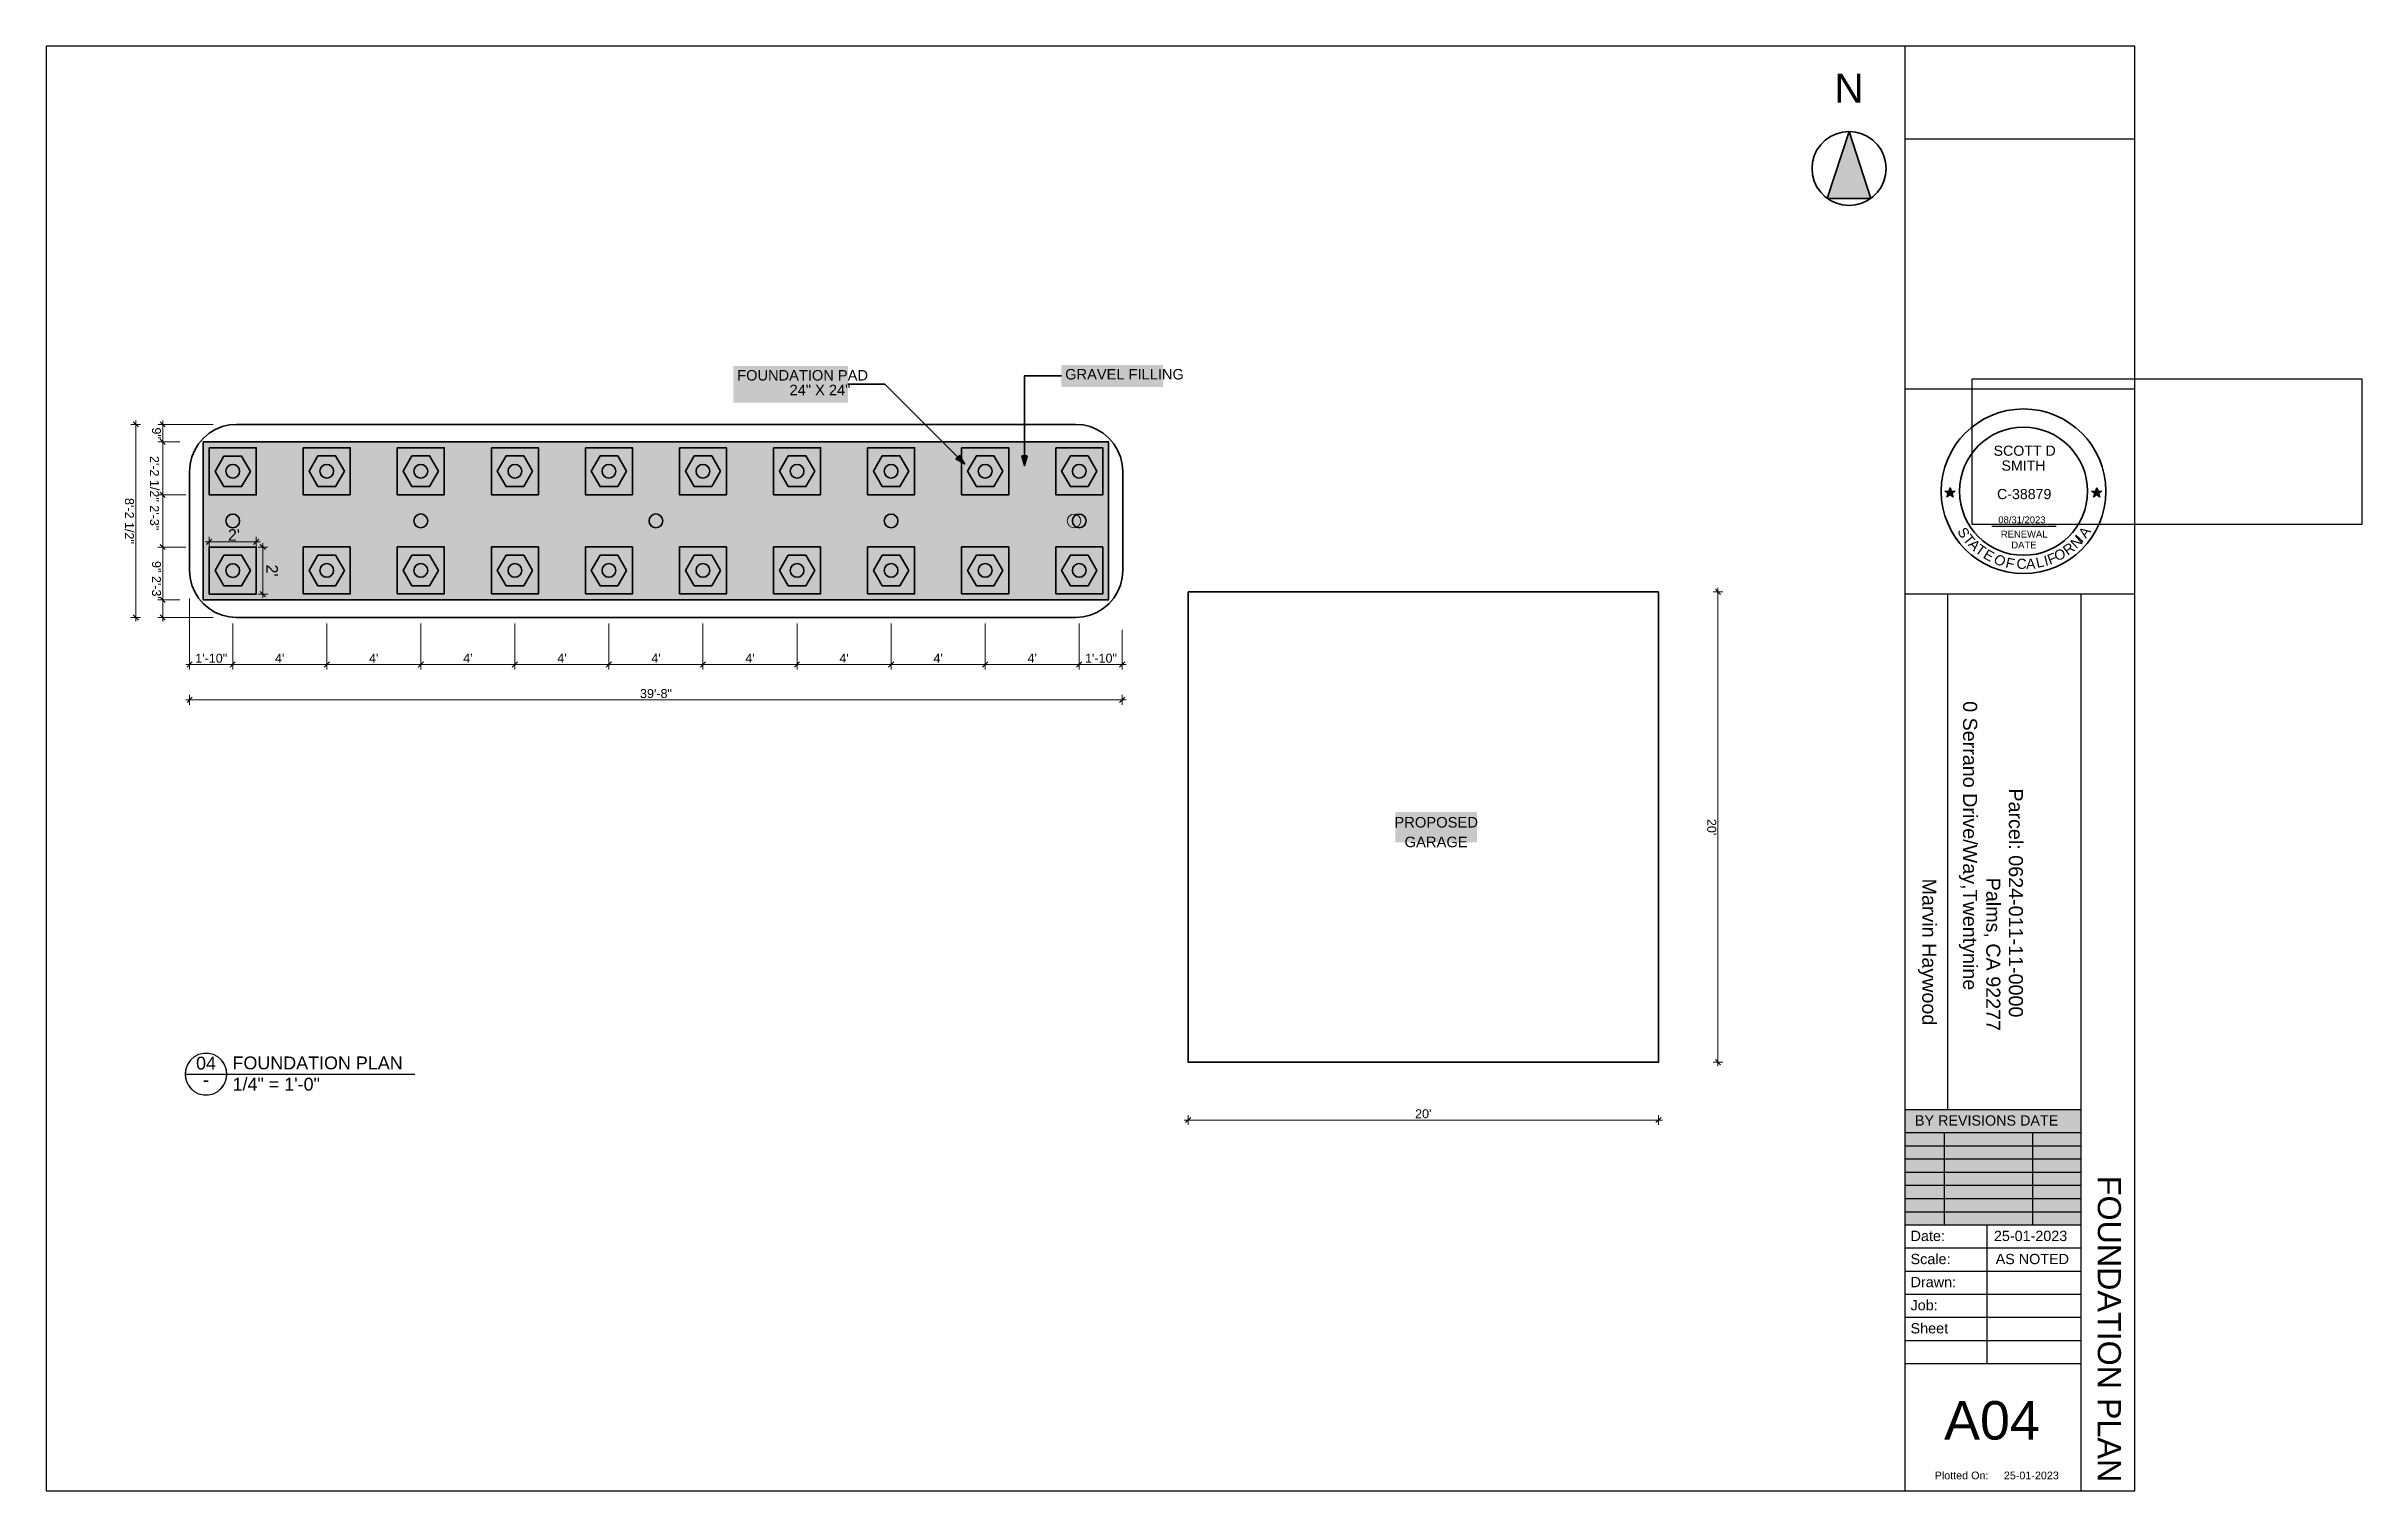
# Model space of a CAD drawing. Header units: millimetres. Extents: x -419 to 20046, y -14642 to 2638.
# Drawn here: x 5474 to 7049, y -768 to 215 of the extents above; entities that cross this region are included whole.
import ezdxf

# ---------------------------------------------------------------- set-up
doc = ezdxf.new("R2010")
doc.units = ezdxf.units.MM
for name, color, linetype in [('PDF4_Foundation Beam', 7, 'Continuous'), ('PDF4_Foundation Dim', 7, 'Continuous'), ('PDF4_FOUNDATION NOTES', 7, 'Continuous'), ('PDF4_Geometry', 7, 'Continuous'), ('PDF4_Text', 7, 'Continuous')]:
    doc.layers.add(name, color=color, linetype=linetype)
doc.layers.add('PDF4_Solid Fills', color=7, linetype='Continuous', true_color=0xffffff)
doc.styles.add('PDF Arial', font='arial.ttf')
doc.styles.get("Standard").update_dxf_attribs({"font": 'arial.ttf'})
picture_1 = doc.add_image_def('image15.png', size_in_pixel=(858, 321))

msp = doc.modelspace()

# ---------------------------------------------------------------- texts
at = {"attachment_point": 1}
for s, width, heights, insert, char_height, line_spacing_factor in [('SCOTT D\\P  SMITH', 46.3475, [0], (6799.017, -56.695), 6.8956, 0.88), ('RENEWAL\\P    DATE', 31.39541, [17.047], (6803.933, -114.595), 4.597, 0.96)]:
    msp.add_mtext_dynamic_manual_height_columns(s, width=width, gutter_width=4.597, heights=heights, dxfattribs=dict(at, insert=insert, char_height=char_height, line_spacing_factor=line_spacing_factor))
for s, width, insert, char_height in [('C-38879', 41.58956, (6801.358, -86.188), 6.8956), ('08/31/2023', 38.13279, (6802.215, -104.86), 4.597)]:
    msp.add_mtext_dynamic_manual_height_columns(s, width=width, gutter_width=4.597, heights=[0], dxfattribs=dict(at, insert=insert, char_height=char_height))
at = {"layer": 'PDF4_Text', "attachment_point": 7, "style": 'PDF Arial'}
for s, insert, char_height in [('N', (6690.685, 176.575), 19.789), ('FOUNDATION PAD', (5944.076, -12.5), 7.1264), ('24" X 24"', (5979.717, -22.402), 7.1264), ('GRAVEL FILLING', (6167.26, -11.788), 7.1264), ("2'", (5597.589, -121.424), 7.8536), ('1\'-10"', (5575.336, -204.503), 6.1083), ("4'", (5629.641, -204.398), 6.1083), ("4'", (5693.641, -204.398), 6.1083), ("4'", (5757.641, -204.398), 6.1083), ("4'", (5821.641, -204.398), 6.1083), ("4'", (5885.641, -204.398), 6.1083), ("4'", (5949.641, -204.398), 6.1083), ("4'", (6013.641, -204.398), 6.1083), ("4'", (6077.641, -204.398), 6.1083), ("4'", (6141.642, -204.398), 6.1083), ('1\'-10"', (6180.775, -204.487), 6.1083), ('39\'-8"', (5877.974, -228.507), 6.1083), ('PROPOSED', (6391.262, -316.632), 7.1863), ('GARAGE', (6398.222, -330.018), 7.1863), ('04', (5575.922, -481.267), 8.7262), ('FOUNDATION PLAN', (5600.679, -481.14), 8.72621), ('1/4" = 1\'-0"', (5600.743, -495.615), 8.72621), ('-', (5580.636, -492.467), 8.726), ("20'", (6405.387, -514.38), 6.1083), ('BY REVISIONS DATE', (6745.485, -519.406), 6.98094), ('Date:', (6742.498, -597.943), 7.0075), ('25-01-2023', (6799.227, -597.941), 6.9809), ('Scale:', (6742.498, -613.662), 7.0075), ('AS NOTED', (6800.436, -613.65), 6.9809), ('Drawn:', (6742.498, -629.372), 7.0075), ('Job:', (6742.498, -645.095), 7.0075), ('Sheet', (6742.498, -660.801), 7.0075), ('A04', (6765.369, -733.288), 26.1786)]:
    msp.add_mtext(s, dxfattribs=dict(at, insert=insert, char_height=char_height))
at = {"layer": 'PDF4_Text', "attachment_point": 7, "rotation": 270, "style": 'PDF Arial'}
for s, insert, char_height in [('9"', (5545.824, -44.303), 6.1083), ('2\'-2 1/2" 2\'-3"', (5544.5, -63.692), 6.10834), ('8\'-2 1/2"', (5527.41, -92.317), 6.1083), ('9" 2\'-3"', (5545.824, -135.186), 6.1083), ("2'", (5623.706, -137.572), 7.8536), ('0 Serrano Drive/Way,Twentynine', (6775.314, -230.545), 9.59881), ('Parcel: 0624-011-11-0000', (6809.243, -289.911), 9.59881), ("20'", (6604.072, -310.632), 6.1083), ('Marvin Haywood', (6747.584, -351.231), 9.59881), ('Palms, CA 92277', (6792.212, -350.63), 9.59881), ('FOUNDATION PLAN', (6869.695, -553.445), 15.70715)]:
    msp.add_mtext(s, dxfattribs=dict(at, insert=insert, char_height=char_height))
at = {"layer": 'PDF4_Text', "color": 5, "attachment_point": 7, "style": 'PDF Arial'}
for s, insert, char_height in [('Plotted On:', (6758.907, -760.016), 5.23572), ('25-01-2023', (6805.983, -760.019), 5.2357)]:
    msp.add_mtext(s, dxfattribs=dict(at, insert=insert, char_height=char_height))

# ---------------------------------------------------------------- blocks, each defined once
blk = doc.blocks.new('star')
h = blk.add_hatch(color=256)
h.dxf.hatch_style = 1
h.paths.add_polyline_path([(116.5, 62.57), (116.86, 62.57), (116.68, 63.12)])
h.paths.add_polyline_path([(116.68, 62.02), (116.97, 62.23), (116.86, 62.57), (116.5, 62.57), (116.39, 62.23)])
h.paths.add_polyline_path([(116.5, 62.57), (115.92, 62.57), (116.39, 62.23)])
h.paths.add_polyline_path([(116.39, 62.23), (116.21, 61.67), (116.68, 62.02)])
h.paths.add_polyline_path([(116.68, 62.02), (117.15, 61.67), (116.97, 62.23)])
h.paths.add_polyline_path([(116.97, 62.23), (117.44, 62.57), (116.86, 62.57)])
for p, q in [((115.92, 62.57), (117.44, 62.57)), ((117.15, 61.67), (115.92, 62.57)), ((116.21, 61.67), (116.68, 63.12)), ((117.44, 62.57), (116.21, 61.67)), ((116.68, 63.12), (117.15, 61.67))]:
    blk.add_line(p, q)
blk = doc.blocks.new('a')
at = {"color": 1, "char_height": 15, "attachment_point": 1}
for s, insert, rotation in [('{\\C256;S}', (169, 149), 301.8504), ('{\\C256;T}', (176.1, 138.5), 308.5602), ('{\\C256;A}', (335, 138.5), 54.6588), ('{\\C256;A}', (182.8, 131.2), 313.9392), ('{\\C256;T}', (190.6, 123.2), 324.7462), ('{\\C256;E}', (201.4, 115.5), 330.0103), ('{\\C256;O}', (218.6, 109.1), 319.6464), ('{\\C256;I}', (283.7, 104.3), 13.6115), ('{\\C256;F}', (288.3, 105.4), 21.5682), ('{\\C256;O}', (299, 112.2), 12.6875), ('{\\C256;R}', (311.3, 116.8), 36.4598), ('{\\C256;N}', (322.6, 125.5), 43.0781), ('{\\C256;I}', (344.8, 127.8), 227.4846), ('{\\C256;A}', (258.4, 100.3), 1.6689), ('{\\C256;L}', (271.7, 101.5), 12.6875)]:
    blk.add_mtext_dynamic_manual_height_columns(s, width=30.733, gutter_width=125, heights=[0], dxfattribs=dict(at, insert=insert, rotation=rotation))
at = {"color": 1, "insert": (244.5, 100.5), "char_height": 15, "attachment_point": 1}
blk.add_mtext_dynamic_manual_height_columns('{\\C256;C}', width=30.733, gutter_width=125, heights=[0], dxfattribs=at)
blk = doc.blocks.new('1')
at = {"color": 1, "xscale": 0.1018808021228187, "yscale": 0.1018808021228187, "zscale": 0.1018808021228187}
blk.add_blockref('a', (510.97, 81.39), dxfattribs=at)
at = {"color": 1, "insert": (534.46, 91.84), "char_height": 1.528, "attachment_point": 1, "rotation": 347.3366}
blk.add_mtext_dynamic_manual_height_columns('{\\C256;F}', width=1.5282, gutter_width=12.74, heights=[0], dxfattribs=at)

# ---------------------------------------------------------------- linework, layer by layer
at = {"lineweight": 30}
msp.add_line((6797.749, -111.506), (6841.532, -111.506), dxfattribs=at)
at = {"lineweight": 35}
for radius in [56, 43.581]:
    msp.add_circle((6819.353, -87.731), radius, dxfattribs=at)
at = {"layer": 'PDF4_Foundation Beam', "lineweight": 35}
for points in [[(5603.521, -42.205), (6174.396, -42.205), (6179.403, -42.598), (6184.284, -43.769), (6188.925, -45.692), (6193.206, -48.315), (6197.023, -51.575), (6200.284, -55.395), (6202.909, -59.676), (6204.829, -64.315), (6206.001, -69.198), (6206.396, -74.205), (6206.396, -141.642), (6206.001, -146.648), (6204.829, -151.531), (6202.909, -156.17), (6200.284, -160.451), (6197.023, -164.271), (6193.206, -167.531), (6188.925, -170.154), (6184.284, -172.077), (6179.403, -173.248), (6174.396, -173.642), (5603.521, -173.642), (5598.515, -173.248), (5593.632, -172.077), (5588.993, -170.154), (5584.712, -167.531), (5580.893, -164.271), (5577.632, -160.451), (5575.009, -156.17), (5573.087, -151.531), (5571.915, -146.648), (5571.521, -141.642), (5571.521, -74.205), (5571.915, -69.198), (5573.087, -64.315), (5575.009, -59.676), (5577.632, -55.395), (5580.893, -51.575), (5584.712, -48.315), (5588.993, -45.692), (5593.632, -43.769), (5598.515, -42.598)], [(5580.826, -54.176), (6196.824, -54.176), (6196.824, -161.67), (5580.826, -161.67)], [(5584.826, -58.177), (5616.826, -58.177), (5616.826, -90.177), (5584.826, -90.177)], [(5648.826, -58.119), (5680.826, -58.119), (5680.826, -90.119), (5648.826, -90.119)], [(5712.825, -58.119), (5744.825, -58.119), (5744.825, -90.119), (5712.825, -90.119)], [(5776.825, -58.119), (5808.825, -58.119), (5808.825, -90.119), (5776.825, -90.119)], [(5840.825, -58.119), (5872.825, -58.119), (5872.825, -90.119), (5840.825, -90.119)], [(5904.825, -58.119), (5936.825, -58.119), (5936.825, -90.119), (5904.825, -90.119)], [(5968.825, -58.119), (6000.825, -58.119), (6000.825, -90.119), (5968.825, -90.119)], [(6032.825, -58.119), (6064.825, -58.119), (6064.825, -90.119), (6032.825, -90.119)], [(6096.825, -58.119), (6128.825, -58.119), (6128.825, -90.119), (6096.825, -90.119)], [(6160.825, -58.119), (6192.825, -58.119), (6192.825, -90.119), (6160.825, -90.119)], [(5612.826, -74.177), (5606.826, -63.783), (5594.826, -63.783), (5588.826, -74.177), (5594.826, -84.568), (5606.826, -84.568)], [(5676.826, -74.119), (5670.826, -63.725), (5658.826, -63.725), (5652.826, -74.119), (5658.826, -84.51), (5670.826, -84.51)], [(5740.826, -74.119), (5734.827, -63.725), (5722.826, -63.725), (5716.826, -74.119), (5722.826, -84.51), (5734.827, -84.51)], [(5804.826, -74.119), (5798.827, -63.725), (5786.826, -63.725), (5780.826, -74.119), (5786.826, -84.51), (5798.827, -84.51)], [(5868.826, -74.119), (5862.827, -63.725), (5850.826, -63.725), (5844.826, -74.119), (5850.826, -84.51), (5862.827, -84.51)], [(5932.826, -74.119), (5926.827, -63.725), (5914.826, -63.725), (5908.826, -74.119), (5914.826, -84.51), (5926.827, -84.51)], [(5996.827, -74.119), (5990.827, -63.725), (5978.826, -63.725), (5972.827, -74.119), (5978.826, -84.51), (5990.827, -84.51)], [(6060.827, -74.119), (6054.827, -63.725), (6042.826, -63.725), (6036.827, -74.119), (6042.826, -84.51), (6054.827, -84.51)], [(6124.827, -74.119), (6118.827, -63.725), (6106.826, -63.725), (6100.827, -74.119), (6106.826, -84.51), (6118.827, -84.51)], [(6188.827, -74.119), (6182.827, -63.725), (6170.826, -63.725), (6164.827, -74.119), (6170.826, -84.51), (6182.827, -84.51)], [(5584.826, -157.669), (5616.826, -157.669), (5616.826, -125.669), (5584.826, -125.669)], [(5648.826, -157.614), (5680.826, -157.614), (5680.826, -125.614), (5648.826, -125.614)], [(5712.825, -157.614), (5744.825, -157.614), (5744.825, -125.614), (5712.825, -125.614)], [(5776.825, -157.614), (5808.825, -157.614), (5808.825, -125.614), (5776.825, -125.614)], [(5840.825, -157.614), (5872.825, -157.614), (5872.825, -125.614), (5840.825, -125.614)], [(5904.825, -157.614), (5936.825, -157.614), (5936.825, -125.614), (5904.825, -125.614)], [(5968.825, -157.614), (6000.825, -157.614), (6000.825, -125.614), (5968.825, -125.614)], [(6032.825, -157.614), (6064.825, -157.614), (6064.825, -125.614), (6032.825, -125.614)], [(6096.825, -157.614), (6128.825, -157.614), (6128.825, -125.614), (6096.825, -125.614)], [(6160.825, -157.614), (6192.825, -157.614), (6192.825, -125.614), (6160.825, -125.614)], [(5612.826, -141.669), (5606.826, -152.063), (5594.826, -152.063), (5588.826, -141.669), (5594.826, -131.278), (5606.826, -131.278)], [(5676.826, -141.614), (5670.826, -152.005), (5658.826, -152.005), (5652.826, -141.614), (5658.826, -131.22), (5670.826, -131.22)], [(5740.826, -141.614), (5734.827, -152.005), (5722.826, -152.005), (5716.826, -141.614), (5722.826, -131.22), (5734.827, -131.22)], [(5804.826, -141.614), (5798.827, -152.005), (5786.826, -152.005), (5780.826, -141.614), (5786.826, -131.22), (5798.827, -131.22)], [(5868.826, -141.614), (5862.827, -152.005), (5850.826, -152.005), (5844.826, -141.614), (5850.826, -131.22), (5862.827, -131.22)], [(5932.826, -141.614), (5926.827, -152.005), (5914.826, -152.005), (5908.826, -141.614), (5914.826, -131.22), (5926.827, -131.22)], [(5996.827, -141.614), (5990.827, -152.005), (5978.826, -152.005), (5972.827, -141.614), (5978.826, -131.22), (5990.827, -131.22)], [(6060.827, -141.614), (6054.827, -152.005), (6042.826, -152.005), (6036.827, -141.614), (6042.826, -131.22), (6054.827, -131.22)], [(6124.827, -141.614), (6118.827, -152.005), (6106.826, -152.005), (6100.827, -141.614), (6106.826, -131.22), (6118.827, -131.22)], [(6188.827, -141.614), (6182.827, -152.005), (6170.826, -152.005), (6164.827, -141.614), (6170.826, -131.22), (6182.827, -131.22)], [(6250.934, -156.185), (6570.935, -156.185), (6570.935, -476.185), (6250.934, -476.185)]]:
    msp.add_lwpolyline(points, close=True, dxfattribs=at)
for centre, radius in [((5600.827, -74.119), 4.666), ((5664.827, -74.119), 4.666), ((5728.826, -74.121), 4.668), ((5792.826, -74.121), 4.668), ((5856.826, -74.121), 4.668), ((5920.826, -74.121), 4.668), ((5984.826, -74.121), 4.668), ((6048.826, -74.121), 4.668), ((6112.826, -74.121), 4.668), ((6176.826, -74.121), 4.668), ((5600.827, -107.923), 4.666), ((5728.826, -107.867), 4.668), ((5888.826, -107.867), 4.668), ((6048.826, -107.925), 4.668), ((6176.826, -107.925), 4.668), ((5600.827, -141.669), 4.666), ((5664.827, -141.614), 4.666), ((5728.826, -141.615), 4.668), ((5792.826, -141.615), 4.668), ((5856.826, -141.615), 4.668), ((5920.826, -141.615), 4.668), ((5984.826, -141.615), 4.668), ((6048.826, -141.615), 4.668), ((6112.826, -141.615), 4.668), ((6176.826, -141.615), 4.668)]:
    msp.add_circle(centre, radius, dxfattribs=at)
at = {"layer": 'PDF4_Foundation Beam', "lineweight": 0}
for centre, radius in [((5600.826, -107.923), 4.667), ((5728.828, -107.865), 4.666), ((5888.828, -107.865), 4.666), ((6048.826, -107.924), 4.667), ((6173.282, -107.922), 4.667)]:
    msp.add_circle(centre, radius, dxfattribs=at)
at = {"layer": 'PDF4_Foundation Beam', "color": 7, "lineweight": 0, "true_color": 0xffffff, "transparency": 33554559}
for points in [[(5580.826, -54.176), (6196.824, -54.176), (5580.826, -161.67), (6196.824, -161.67)], [(5584.826, -58.177), (5584.826, -90.177), (5616.826, -58.177), (5616.826, -90.177)], [(5648.826, -58.119), (5648.826, -90.119), (5680.826, -58.119), (5680.826, -90.119)], [(5712.825, -58.119), (5712.825, -90.119), (5744.825, -58.119), (5744.825, -90.119)], [(5776.825, -58.119), (5776.825, -90.119), (5808.825, -58.119), (5808.825, -90.119)], [(5840.825, -58.119), (5840.825, -90.119), (5872.825, -58.119), (5872.825, -90.119)], [(5904.825, -58.119), (5904.825, -90.119), (5936.825, -58.119), (5936.825, -90.119)], [(5968.825, -58.119), (5968.825, -90.119), (6000.825, -58.119), (6000.825, -90.119)], [(6032.825, -58.119), (6032.825, -90.119), (6064.825, -58.119), (6064.825, -90.119)], [(6128.825, -90.119), (6128.825, -58.119), (6096.825, -90.119), (6096.825, -58.119)], [(6160.825, -58.119), (6160.825, -90.119), (6192.825, -58.119), (6192.825, -90.119)], [(5616.826, -125.669), (5584.826, -125.669), (5616.826, -157.669), (5584.826, -157.669)], [(5680.826, -125.614), (5648.826, -125.614), (5680.826, -157.614), (5648.826, -157.614)], [(5712.825, -157.614), (5744.825, -157.614), (5712.825, -125.614), (5744.825, -125.614)], [(5776.825, -157.614), (5808.825, -157.614), (5776.825, -125.614), (5808.825, -125.614)], [(5840.825, -157.614), (5872.825, -157.614), (5840.825, -125.614), (5872.825, -125.614)], [(5904.825, -157.614), (5936.825, -157.614), (5904.825, -125.614), (5936.825, -125.614)], [(5968.825, -157.614), (6000.825, -157.614), (5968.825, -125.614), (6000.825, -125.614)], [(6032.825, -157.614), (6064.825, -157.614), (6032.825, -125.614), (6064.825, -125.614)], [(6128.825, -125.614), (6096.825, -125.614), (6128.825, -157.614), (6096.825, -157.614)], [(6160.825, -157.614), (6192.825, -157.614), (6160.825, -125.614), (6192.825, -125.614)]]:
    msp.add_solid(points, dxfattribs=at)
at = {"layer": 'PDF4_Foundation Dim', "lineweight": 13}
for points in [[(5538.199, -42.205), (5531.533, -42.205)], [(5536.644, -43.981), (5533.088, -40.426)], [(5534.866, -176.31), (5534.866, -173.642), (5534.866, -42.205), (5534.866, -39.536)], [(5587.521, -42.205), (5549.868, -42.205)], [(5554.979, -43.981), (5551.424, -40.426)], [(5553.201, -176.31), (5553.201, -173.642), (5553.201, -161.67), (5553.201, -125.669), (5553.201, -90.177), (5553.201, -54.176), (5553.201, -42.205), (5553.201, -39.536)], [(5564.826, -54.176), (5549.868, -54.176)], [(5551.424, -52.397), (5554.979, -55.955)], [(5568.826, -90.177), (5549.868, -90.177)], [(5551.424, -88.398), (5554.979, -91.953)], [(5568.826, -125.669), (5549.868, -125.669)], [(5551.424, -123.893), (5554.979, -127.448)], [(5582.16, -122.164), (5584.826, -122.164), (5616.826, -122.164), (5619.493, -122.164)], [(5586.604, -120.388), (5583.048, -123.943)], [(5584.826, -125.498), (5584.826, -118.831)], [(5615.048, -123.943), (5618.604, -120.388)], [(5616.826, -125.498), (5616.826, -118.831)], [(5624.719, -125.669), (5618.053, -125.669)], [(5623.164, -127.448), (5619.608, -123.893)], [(5621.386, -160.338), (5621.386, -157.669), (5621.386, -125.669), (5621.386, -123.003)], [(5619.608, -155.893), (5623.164, -159.448)], [(6614.78, -156.185), (6608.113, -156.185)], [(6613.225, -157.964), (6609.67, -154.409)], [(6611.446, -478.854), (6611.446, -476.185), (6611.446, -156.185), (6611.446, -153.519)], [(5533.088, -171.865), (5536.644, -175.42)], [(5564.826, -161.67), (5549.868, -161.67)], [(5551.424, -159.892), (5554.979, -163.447)], [(5551.424, -171.865), (5554.979, -175.42)], [(5571.521, -208.975), (5571.521, -160.741)], [(5624.719, -157.669), (5618.053, -157.669)], [(5538.199, -173.642), (5531.533, -173.642)], [(5587.521, -173.642), (5549.868, -173.642)], [(5600.826, -208.975), (5600.826, -177.671)], [(5664.826, -208.975), (5664.826, -177.613)], [(5728.825, -208.975), (5728.825, -177.613)], [(5792.825, -208.975), (5792.825, -177.613)], [(5856.825, -208.975), (5856.825, -177.613)], [(5920.825, -208.975), (5920.825, -177.613)], [(5984.825, -208.975), (5984.825, -177.613)], [(6048.825, -208.975), (6048.825, -177.613)], [(6112.825, -208.975), (6112.825, -177.613)], [(6176.825, -208.975), (6176.825, -177.613)], [(6206.102, -208.975), (6206.102, -181.974)], [(5573.298, -203.865), (5569.743, -207.42)], [(5602.604, -203.865), (5599.048, -207.42)], [(5666.604, -203.865), (5663.048, -207.42)], [(5730.604, -203.865), (5727.049, -207.42)], [(5794.604, -203.865), (5791.049, -207.42)], [(5858.604, -203.865), (5855.049, -207.42)], [(5922.604, -203.865), (5919.049, -207.42)], [(5986.604, -203.865), (5983.049, -207.42)], [(6050.604, -203.865), (6047.049, -207.42)], [(6114.604, -203.865), (6111.049, -207.42)], [(6178.604, -203.865), (6175.049, -207.42)], [(6204.323, -207.42), (6207.878, -203.865)], [(5568.854, -205.642), (5571.521, -205.642), (5600.826, -205.642), (5664.826, -205.642), (5728.825, -205.642), (5792.825, -205.642), (5856.825, -205.642), (5920.825, -205.642), (5984.825, -205.642), (6048.825, -205.642), (6112.825, -205.642), (6176.825, -205.642), (6206.102, -205.642), (6208.767, -205.642)], [(5568.854, -229.642), (5571.521, -229.642), (6206.102, -229.642), (6208.767, -229.642)], [(5573.298, -227.865), (5569.743, -231.42)], [(5571.521, -232.975), (5571.521, -226.308)], [(6204.323, -231.42), (6207.878, -227.865)], [(6206.102, -232.975), (6206.102, -226.308)], [(6614.78, -476.185), (6608.113, -476.185)], [(6609.67, -474.409), (6613.225, -477.964)], [(6248.269, -515.52), (6250.934, -515.52), (6570.935, -515.52), (6573.6, -515.52)], [(6252.711, -513.741), (6249.155, -517.297)], [(6250.934, -518.854), (6250.934, -512.187)], [(6569.156, -517.297), (6572.711, -513.741)], [(6570.935, -518.854), (6570.935, -512.187)]]:
    msp.add_lwpolyline(points, dxfattribs=at)
at = {"layer": 'PDF4_FOUNDATION NOTES', "lineweight": 35}
for points in [[(6725.837, 131.868), (6725.454, 136.244), (6724.318, 140.486), (6722.461, 144.467), (6719.941, 148.064), (6716.837, 151.17), (6713.239, 153.689), (6709.258, 155.546), (6705.015, 156.682), (6700.64, 157.065), (6696.266, 156.682), (6692.023, 155.546), (6688.042, 153.689), (6684.444, 151.17), (6681.34, 148.064), (6678.82, 144.467), (6676.963, 140.486), (6675.827, 136.244), (6675.444, 131.868), (6675.827, 127.493), (6676.963, 123.251), (6678.82, 119.27), (6681.34, 115.672), (6684.444, 112.566), (6688.042, 110.047), (6692.023, 108.191), (6696.266, 107.054), (6700.64, 106.672), (6705.015, 107.054), (6709.258, 108.191), (6713.239, 110.047), (6716.837, 112.566), (6719.941, 115.672), (6722.461, 119.27), (6724.318, 123.251), (6725.454, 127.493)], [(6715.451, 111.484), (6700.64, 157.065), (6685.83, 111.484)], [(6095.445, -63.201), (6098.879, -69.15), (6092.932, -65.716)], [(6141.353, -63.609), (6139.574, -70.244), (6137.795, -63.609)]]:
    msp.add_lwpolyline(points, close=True, dxfattribs=at)
for points in [[(6094.187, -64.458), (6044.635, -14.906), (6019.438, -14.906)], [(6139.574, -63.609), (6139.574, -9.224), (6164.771, -9.224)]]:
    msp.add_lwpolyline(points, dxfattribs=at)
at = {"layer": 'PDF4_FOUNDATION NOTES', "lineweight": 25}
msp.add_lwpolyline([(5596.889, -484.291), (5596.476, -480.887), (5595.26, -477.682), (5593.312, -474.86), (5590.746, -472.587), (5587.71, -470.995), (5584.381, -470.173), (5580.953, -470.173), (5577.624, -470.995), (5574.588, -472.587), (5572.021, -474.86), (5570.074, -477.682), (5568.858, -480.887), (5568.445, -484.291), (5568.858, -487.695), (5570.074, -490.9), (5572.021, -493.722), (5574.588, -495.995), (5577.624, -497.59), (5580.953, -498.409), (5584.381, -498.409), (5587.71, -497.59), (5590.746, -495.995), (5593.312, -493.722), (5595.26, -490.9), (5596.476, -487.695)], close=True, dxfattribs=at)
msp.add_lwpolyline([(5568.445, -484.291), (5724.864, -484.291)], dxfattribs=at)
at = {"layer": 'PDF4_FOUNDATION NOTES', "lineweight": 0}
msp.add_circle((5582.667, -484.292), 14.222, dxfattribs=at)
at = {"layer": 'PDF4_FOUNDATION NOTES', "color": 7, "lineweight": 0, "true_color": 0xffffff, "transparency": 33554559}
for points in [[(6715.451, 111.484), (6685.83, 111.484), (6700.64, 157.065)], [(5941.585, -27.351), (5941.585, -2.462), (6019.438, -27.351), (6019.438, -2.462)], [(6164.771, -16.693), (6164.771, -1.759), (6233.795, -16.693), (6233.795, -1.759)], [(6391.863, -326.531), (6391.863, -305.842), (6447.543, -326.531), (6447.543, -305.842)]]:
    msp.add_solid(points, dxfattribs=at)
at = {"layer": 'PDF4_FOUNDATION NOTES', "lineweight": 0, "transparency": 33554559}
for points in [[(6098.879, -69.15), (6092.932, -65.716), (6095.445, -63.201)], [(6139.574, -70.244), (6137.795, -63.609), (6141.353, -63.609)]]:
    msp.add_solid(points, dxfattribs=at)
at = {"layer": 'PDF4_Geometry', "lineweight": 25}
msp.add_lwpolyline([(6895.102, 214.987), (5473.999, 214.987), (5473.999, -767.69), (6895.102, -767.69)], close=True, dxfattribs=at)
for points in [[(6738.552, 214.987), (6738.552, -767.69)], [(6738.552, 152.004), (6895.102, 152.004)], [(6738.552, -18), (6895.102, -18)], [(6738.552, -157.589), (6895.102, -157.589)], [(6767.944, -508.279), (6767.944, -157.589)], [(6858.552, -767.69), (6858.552, -157.589)], [(6738.552, -508.279), (6858.552, -508.279)], [(6738.552, -523.994), (6858.552, -523.994)], [(6738.552, -532.974), (6858.552, -532.974)], [(6765.429, -523.994), (6765.429, -523.994), (6765.429, -532.974), (6765.429, -541.954), (6765.429, -550.932), (6765.429, -559.912), (6765.429, -568.892), (6765.429, -577.872), (6765.429, -586.85)], [(6825.428, -523.994), (6825.428, -523.994), (6825.428, -532.974), (6825.428, -541.954), (6825.428, -550.932), (6825.428, -559.912), (6825.428, -568.892), (6825.428, -577.872), (6825.428, -586.85)], [(6738.552, -541.954), (6858.552, -541.954)], [(6738.552, -550.932), (6858.552, -550.932)], [(6738.552, -559.912), (6858.552, -559.912)], [(6738.552, -568.892), (6858.552, -568.892)], [(6738.552, -577.872), (6858.552, -577.872)], [(6738.552, -586.85), (6858.552, -586.85)], [(6794.552, -681.137), (6794.552, -586.85)], [(6738.552, -602.565), (6858.552, -602.565)], [(6738.552, -618.281), (6858.552, -618.281)], [(6738.552, -633.993), (6858.552, -633.993)], [(6738.552, -649.709), (6858.552, -649.709)], [(6738.552, -665.424), (6858.552, -665.424)], [(6738.552, -681.137), (6858.552, -681.137)]]:
    msp.add_lwpolyline(points, dxfattribs=at)
at = {"layer": 'PDF4_Solid Fills', "lineweight": 0, "transparency": 33554559}
msp.add_solid([(6738.552, -508.279), (6858.552, -508.279), (6738.552, -586.85), (6858.552, -586.85)], dxfattribs=at)

# ---------------------------------------------------------------- block references
at = {"xscale": 4.597039828451667, "yscale": 4.597039828451667, "zscale": 4.597039828451667, "rotation": 287.9700872862333}
for p in [(6331.438, 333.016), (6431.139, 332.994)]:
    msp.add_blockref('star', p, dxfattribs=at)
at = {"color": 1, "xscale": 4.51217474996896, "yscale": 4.51217474996896, "zscale": 4.51217474996896}
msp.add_blockref('1', (4396.616, -547.103), dxfattribs=at)

msp.set_redraw_order([(e.dxf.handle, doc.entitydb.next_handle()) for e in msp.query("TEXT MTEXT ATTDEF DIMENSION ARC_DIMENSION")])  # texts and dimensions are drawn at this point

# ---------------------------------------------------------------- pictures from other files: only their frames are drawn
at = {"color": 7, "true_color": 0xffffff}
image = msp.add_image(picture_1, insert=(6784.458, -110.363), size_in_units=(265.01, 99.147), dxfattribs=dict(at, brightness=7, contrast=73))
image.dxf.flags = 15

doc.saveas('drawing.dxf')
